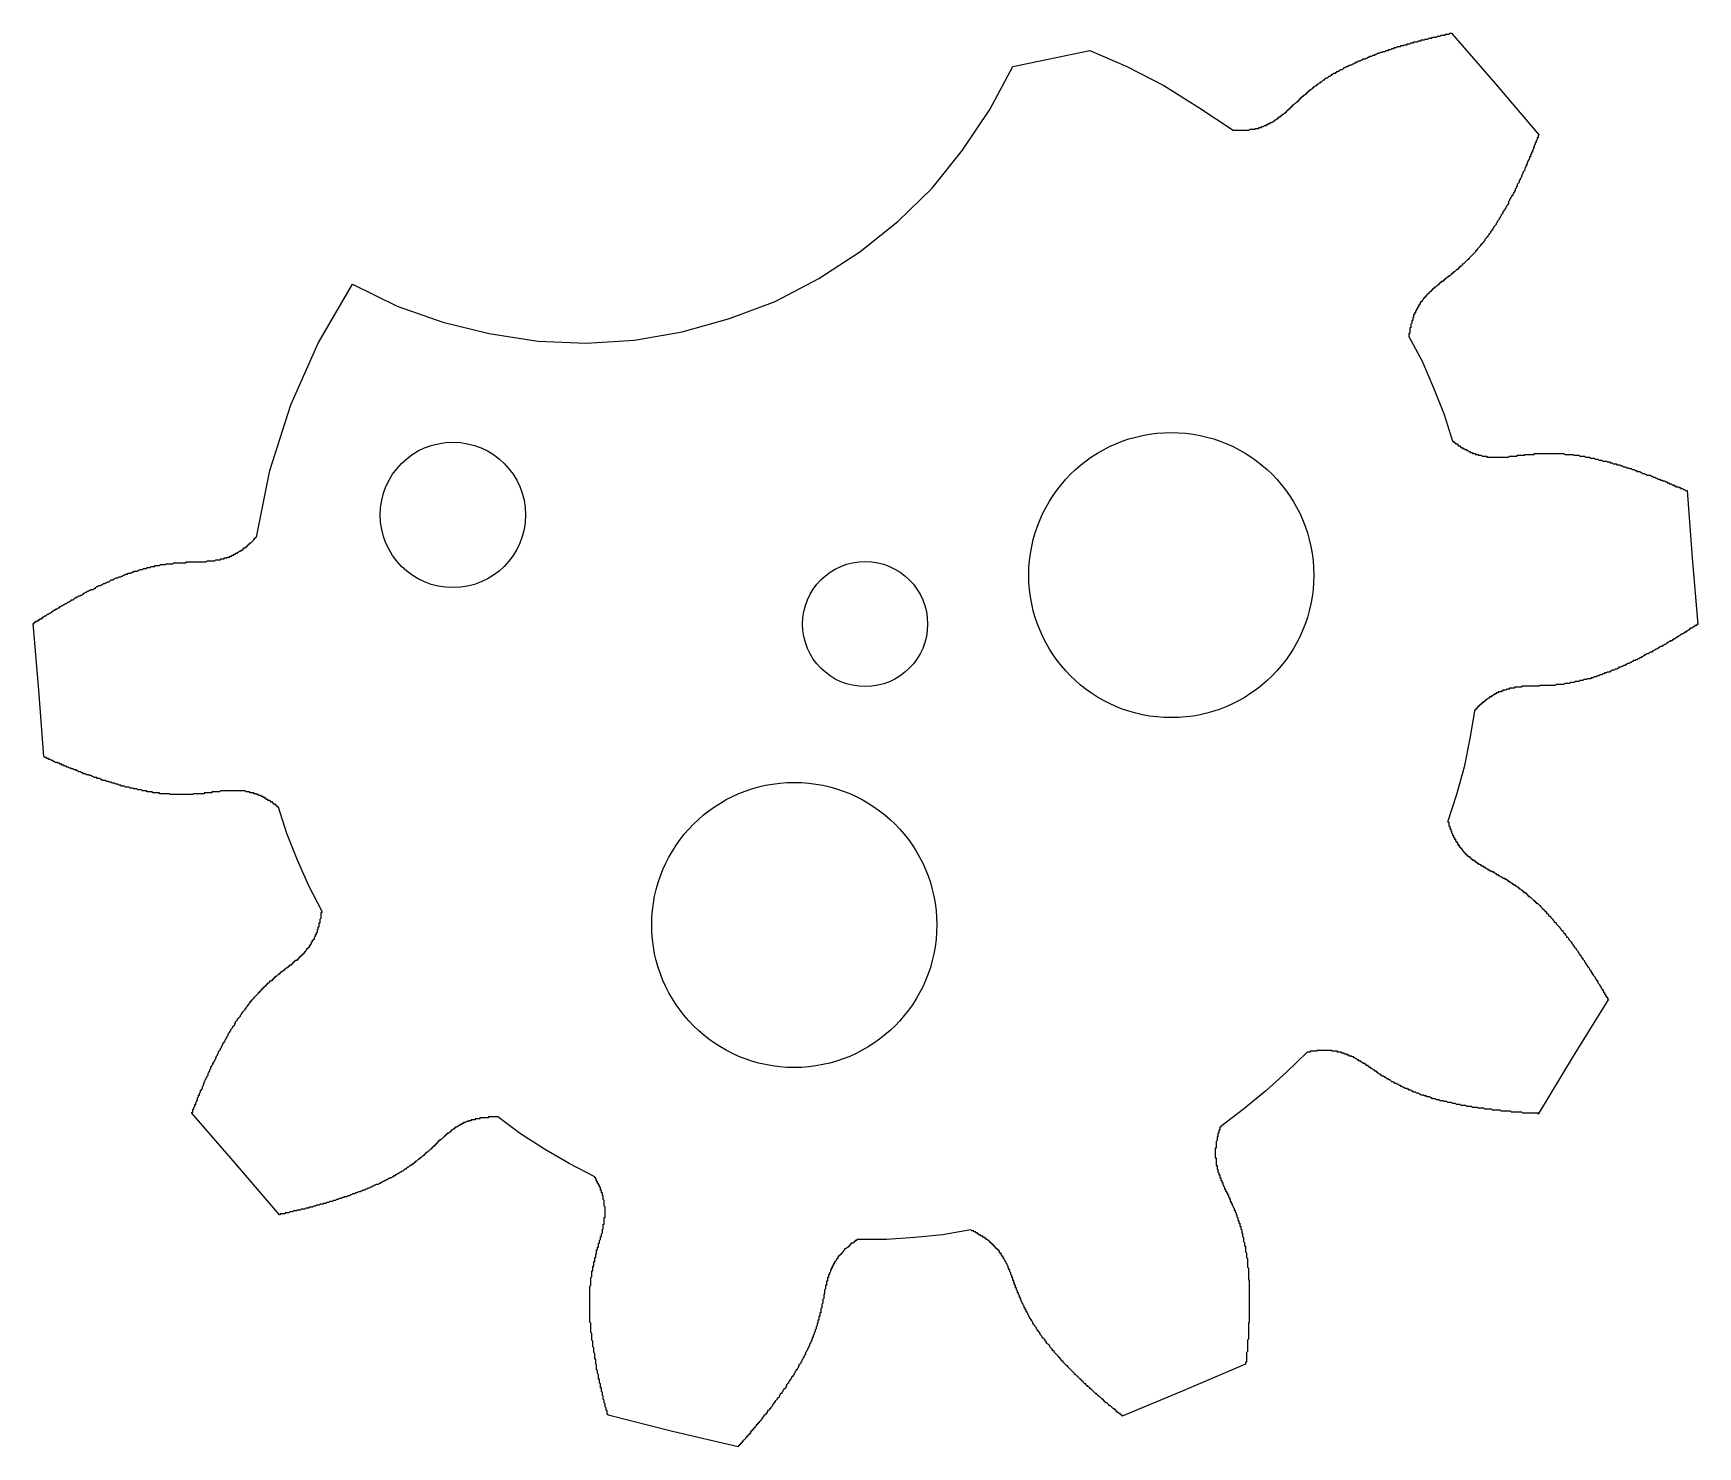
# Model space of a CAD drawing. Header units: millimetres. Extents: x 0 to 35, y 0 to 29.7.
import ezdxf

# ---------------------------------------------------------------- set-up
doc = ezdxf.new("R2010")
doc.units = ezdxf.units.MM
doc.layers.add('CORTE', color=7, linetype='Continuous')

msp = doc.modelspace()

# ---------------------------------------------------------------- linework, layer by layer
at = {"layer": 'CORTE'}
msp.add_lwpolyline([(34.92, 18.7), (35.04, 17.3), (35.02, 17.3), (35.02, 17.28), (35, 17.28), (34.98, 17.28), (34.98, 17.26), (34.96, 17.26), (34.94, 17.24), (34.92, 17.24), (34.92, 17.22), (34.9, 17.22), (34.88, 17.22), (34.88, 17.2), (34.86, 17.2), (34.86, 17.18), (34.84, 17.18), (34.82, 17.16), (34.8, 17.16), (34.8, 17.14), (34.78, 17.14), (34.76, 17.14), (34.76, 17.12), (34.74, 17.12), (34.72, 17.1), (34.7, 17.1), (34.68, 17.08), (34.66, 17.06), (34.64, 17.06), (34.62, 17.04), (34.6, 17.04), (34.6, 17.02), (34.58, 17.02), (34.56, 17), (34.54, 17), (34.52, 16.98), (34.5, 16.98), (34.5, 16.96), (34.48, 16.96), (34.46, 16.96), (34.46, 16.94), (34.44, 16.94), (34.42, 16.92), (34.4, 16.92), (34.38, 16.9), (34.36, 16.88), (34.34, 16.88), (34.32, 16.86), (34.3, 16.86), (34.3, 16.84), (34.28, 16.84), (34.26, 16.84), (34.24, 16.82), (34.22, 16.82), (34.22, 16.8), (34.2, 16.8), (34.18, 16.78), (34.16, 16.78), (34.14, 16.76), (34.12, 16.76), (34.1, 16.74), (34.08, 16.74), (34.08, 16.72), (34.06, 16.72), (34.04, 16.72), (34.02, 16.7), (34, 16.68), (33.98, 16.68), (33.96, 16.68), (33.94, 16.66), (33.92, 16.66), (33.92, 16.64), (33.9, 16.64), (33.88, 16.62), (33.86, 16.62), (33.84, 16.6), (33.82, 16.6), (33.8, 16.58), (33.78, 16.58), (33.76, 16.56), (33.74, 16.56), (33.72, 16.54), (33.7, 16.54), (33.68, 16.54), (33.68, 16.52), (33.66, 16.52), (33.64, 16.5), (33.62, 16.5), (33.6, 16.48), (33.58, 16.48), (33.56, 16.48), (33.54, 16.46), (33.52, 16.46), (33.52, 16.44), (33.5, 16.44), (33.48, 16.44), (33.46, 16.42), (33.44, 16.42), (33.42, 16.4), (33.4, 16.4), (33.38, 16.4), (33.38, 16.38), (33.36, 16.38), (33.34, 16.36), (33.32, 16.36), (33.3, 16.36), (33.28, 16.34), (33.26, 16.34), (33.24, 16.34), (33.22, 16.32), (33.2, 16.32), (33.18, 16.3), (33.16, 16.3), (33.14, 16.3), (33.12, 16.28), (33.1, 16.28), (33.08, 16.28), (33.08, 16.26), (33.06, 16.26), (33.04, 16.26), (33.02, 16.24), (33, 16.24), (32.98, 16.24), (32.96, 16.22), (32.94, 16.22), (32.92, 16.22), (32.9, 16.2), (32.88, 16.2), (32.86, 16.2), (32.84, 16.18), (32.82, 16.18), (32.8, 16.18), (32.78, 16.16), (32.76, 16.16), (32.74, 16.16), (32.72, 16.16), (32.7, 16.14), (32.68, 16.14), (32.66, 16.14), (32.64, 16.14), (32.62, 16.12), (32.6, 16.12), (32.58, 16.12), (32.56, 16.12), (32.54, 16.1), (32.52, 16.1), (32.5, 16.1), (32.48, 16.1), (32.46, 16.1), (32.44, 16.08), (32.42, 16.08), (32.4, 16.08), (32.38, 16.08), (32.36, 16.08), (32.34, 16.06), (32.32, 16.06), (32.3, 16.06), (32.28, 16.06), (32.26, 16.06), (32.24, 16.06), (32.22, 16.04), (32.2, 16.04), (32.18, 16.04), (32.16, 16.04), (32.14, 16.04), (32.12, 16.04), (32.1, 16.04), (32.08, 16.04), (32.06, 16.04), (32.04, 16.02), (32.02, 16.02), (32, 16.02), (31.98, 16.02), (31.96, 16.02), (31.94, 16.02), (31.92, 16.02), (31.9, 16.02), (31.88, 16.02), (31.86, 16.02), (31.84, 16.02), (31.82, 16.02), (31.8, 16.02), (31.78, 16.02), (31.76, 16.02), (31.74, 16.02), (31.72, 16.02), (31.7, 16), (31.68, 16), (31.66, 16), (31.64, 16), (31.62, 16), (31.6, 16), (31.58, 16), (31.56, 16), (31.54, 16), (31.52, 16), (31.5, 16), (31.48, 16), (31.46, 16), (31.44, 16), (31.42, 16), (31.4, 16), (31.38, 16), (31.36, 16), (31.34, 16), (31.32, 15.98), (31.3, 15.98), (31.28, 15.98), (31.26, 15.98), (31.24, 15.98), (31.22, 15.98), (31.2, 15.98), (31.18, 15.98), (31.18, 15.96), (31.16, 15.96), (31.14, 15.96), (31.12, 15.96), (31.1, 15.96), (31.08, 15.96), (31.08, 15.94), (31.06, 15.94), (31.04, 15.94), (31.02, 15.94), (31, 15.92), (30.98, 15.92), (30.96, 15.92), (30.94, 15.92), (30.94, 15.9), (30.92, 15.9), (30.9, 15.9), (30.9, 15.88), (30.88, 15.88), (30.86, 15.88), (30.84, 15.88), (30.84, 15.86), (30.82, 15.86), (30.8, 15.86), (30.8, 15.84), (30.78, 15.84), (30.76, 15.84), (30.76, 15.82), (30.74, 15.82), (30.72, 15.8), (30.7, 15.8), (30.7, 15.78), (30.68, 15.78), (30.66, 15.78), (30.66, 15.76), (30.64, 15.76), (30.64, 15.74), (30.62, 15.74), (30.6, 15.72), (30.58, 15.72), (30.58, 15.7), (30.56, 15.7), (30.56, 15.68), (30.54, 15.68), (30.52, 15.66), (30.5, 15.66), (30.5, 15.64), (30.48, 15.64), (30.48, 15.62), (30.46, 15.62), (30.46, 15.6), (30.44, 15.6), (30.44, 15.58), (30.42, 15.58), (30.42, 15.56), (30.4, 15.56), (30.4, 15.54), (30.38, 15.54), (30.38, 15.52), (30.36, 15.52), (30.36, 15.5), (30.34, 15.5), (30.34, 15.48), (30.24, 14.9), (30.12, 14.3), (29.96, 13.72), (29.78, 13.16), (29.78, 13.14), (29.8, 13.14), (29.8, 13.12), (29.8, 13.1), (29.8, 13.08), (29.8, 13.06), (29.82, 13.06), (29.82, 13.04), (29.82, 13.02), (29.82, 13), (29.84, 13), (29.84, 12.98), (29.84, 12.96), (29.86, 12.96), (29.86, 12.94), (29.86, 12.92), (29.88, 12.9), (29.88, 12.88), (29.88, 12.86), (29.9, 12.86), (29.9, 12.84), (29.9, 12.82), (29.92, 12.82), (29.92, 12.8), (29.92, 12.78), (29.94, 12.78), (29.94, 12.76), (29.94, 12.74), (29.96, 12.74), (29.96, 12.72), (29.98, 12.72), (29.98, 12.7), (29.98, 12.68), (30, 12.68), (30, 12.66), (30.02, 12.66), (30.02, 12.64), (30.02, 12.62), (30.04, 12.62), (30.04, 12.6), (30.06, 12.6), (30.06, 12.58), (30.08, 12.58), (30.08, 12.56), (30.1, 12.54), (30.1, 12.52), (30.12, 12.52), (30.12, 12.5), (30.14, 12.5), (30.14, 12.48), (30.16, 12.48), (30.16, 12.46), (30.18, 12.46), (30.18, 12.44), (30.2, 12.44), (30.2, 12.42), (30.22, 12.42), (30.24, 12.42), (30.24, 12.4), (30.26, 12.4), (30.26, 12.38), (30.28, 12.38), (30.28, 12.36), (30.3, 12.36), (30.3, 12.34), (30.32, 12.34), (30.34, 12.34), (30.34, 12.32), (30.36, 12.32), (30.36, 12.3), (30.38, 12.3), (30.4, 12.28), (30.42, 12.28), (30.42, 12.26), (30.44, 12.26), (30.46, 12.26), (30.46, 12.24), (30.48, 12.24), (30.48, 12.22), (30.5, 12.22), (30.52, 12.22), (30.52, 12.2), (30.54, 12.2), (30.56, 12.2), (30.56, 12.18), (30.58, 12.18), (30.6, 12.16), (30.62, 12.16), (30.62, 12.14), (30.64, 12.14), (30.66, 12.14), (30.66, 12.12), (30.68, 12.12), (30.7, 12.12), (30.7, 12.1), (30.72, 12.1), (30.74, 12.1), (30.74, 12.08), (30.76, 12.08), (30.78, 12.06), (30.8, 12.06), (30.8, 12.04), (30.82, 12.04), (30.84, 12.04), (30.84, 12.02), (30.86, 12.02), (30.88, 12), (30.9, 12), (30.92, 11.98), (30.94, 11.98), (30.94, 11.96), (30.96, 11.96), (30.98, 11.96), (30.98, 11.94), (31, 11.94), (31.02, 11.94), (31.02, 11.92), (31.04, 11.92), (31.04, 11.9), (31.06, 11.9), (31.08, 11.9), (31.08, 11.88), (31.1, 11.88), (31.12, 11.86), (31.14, 11.86), (31.14, 11.84), (31.16, 11.84), (31.16, 11.82), (31.18, 11.82), (31.2, 11.82), (31.2, 11.8), (31.22, 11.8), (31.24, 11.78), (31.26, 11.78), (31.26, 11.76), (31.28, 11.76), (31.28, 11.74), (31.3, 11.74), (31.32, 11.72), (31.34, 11.72), (31.34, 11.7), (31.36, 11.7), (31.36, 11.68), (31.38, 11.68), (31.38, 11.66), (31.4, 11.66), (31.42, 11.66), (31.42, 11.64), (31.44, 11.64), (31.44, 11.62), (31.46, 11.62), (31.46, 11.6), (31.48, 11.6), (31.48, 11.58), (31.5, 11.58), (31.52, 11.56), (31.54, 11.54), (31.56, 11.52), (31.58, 11.5), (31.6, 11.5), (31.6, 11.48), (31.62, 11.48), (31.62, 11.46), (31.64, 11.46), (31.64, 11.44), (31.66, 11.44), (31.68, 11.42), (31.7, 11.4), (31.72, 11.38), (31.74, 11.36), (31.76, 11.34), (31.78, 11.32), (31.78, 11.3), (31.8, 11.3), (31.82, 11.28), (31.82, 11.26), (31.84, 11.26), (31.86, 11.24), (31.86, 11.22), (31.88, 11.22), (31.9, 11.2), (31.9, 11.18), (31.92, 11.16), (31.94, 11.16), (31.94, 11.14), (31.96, 11.12), (31.98, 11.1), (32, 11.08), (32.02, 11.06), (32.02, 11.04), (32.04, 11.04), (32.06, 11.02), (32.06, 11), (32.08, 10.98), (32.1, 10.96), (32.12, 10.94), (32.14, 10.92), (32.16, 10.9), (32.16, 10.88), (32.18, 10.86), (32.2, 10.86), (32.2, 10.84), (32.22, 10.82), (32.22, 10.8), (32.24, 10.8), (32.26, 10.78), (32.26, 10.76), (32.28, 10.74), (32.28, 10.72), (32.3, 10.72), (32.32, 10.7), (32.32, 10.68), (32.34, 10.66), (32.36, 10.64), (32.38, 10.62), (32.38, 10.6), (32.4, 10.58), (32.42, 10.56), (32.42, 10.54), (32.44, 10.54), (32.44, 10.52), (32.46, 10.5), (32.48, 10.48), (32.48, 10.46), (32.5, 10.44), (32.52, 10.42), (32.52, 10.4), (32.54, 10.4), (32.54, 10.38), (32.56, 10.36), (32.56, 10.34), (32.58, 10.34), (32.58, 10.32), (32.6, 10.3), (32.6, 10.28), (32.62, 10.28), (32.62, 10.26), (32.64, 10.24), (32.66, 10.22), (32.66, 10.2), (32.68, 10.18), (32.68, 10.16), (32.7, 10.16), (32.7, 10.14), (32.72, 10.12), (32.72, 10.1), (32.74, 10.1), (32.74, 10.08), (32.76, 10.06), (32.76, 10.04), (32.78, 10.02), (32.8, 10), (32.8, 9.98), (32.82, 9.98), (32.82, 9.96), (32.82, 9.94), (32.84, 9.94), (32.84, 9.92), (32.86, 9.9), (32.88, 9.88), (32.88, 9.86), (32.9, 9.84), (32.9, 9.82), (32.92, 9.82), (32.92, 9.8), (32.94, 9.78), (32.94, 9.76), (32.96, 9.74), (32.98, 9.72), (32.98, 9.7), (33, 9.68), (33, 9.66), (33.02, 9.64), (33.02, 9.62), (33.04, 9.62), (33.04, 9.6), (33.06, 9.58), (33.06, 9.56), (33.08, 9.56), (33.08, 9.54), (33.08, 9.52), (33.1, 9.52), (33.1, 9.5), (33.1, 9.48), (33.12, 9.48), (33.12, 9.46), (33.14, 9.46), (33.14, 9.44), (33.14, 9.42), (33.16, 9.42), (32.42, 8.22), (31.68, 7), (31.68, 7.02), (31.66, 7.02), (31.64, 7.02), (31.62, 7.02), (31.6, 7.02), (31.58, 7.02), (31.56, 7.02), (31.54, 7.02), (31.52, 7.02), (31.5, 7.02), (31.48, 7.02), (31.46, 7.02), (31.44, 7.02), (31.42, 7.02), (31.4, 7.02), (31.38, 7.02), (31.36, 7.02), (31.34, 7.04), (31.32, 7.04), (31.3, 7.04), (31.28, 7.04), (31.26, 7.04), (31.24, 7.04), (31.22, 7.04), (31.2, 7.04), (31.18, 7.04), (31.16, 7.04), (31.14, 7.04), (31.12, 7.04), (31.1, 7.06), (31.08, 7.06), (31.06, 7.06), (31.04, 7.06), (31.02, 7.06), (31, 7.06), (30.98, 7.06), (30.96, 7.06), (30.94, 7.06), (30.92, 7.06), (30.9, 7.06), (30.88, 7.08), (30.86, 7.08), (30.84, 7.08), (30.82, 7.08), (30.8, 7.08), (30.78, 7.08), (30.76, 7.08), (30.74, 7.08), (30.72, 7.08), (30.7, 7.1), (30.68, 7.1), (30.66, 7.1), (30.64, 7.1), (30.62, 7.1), (30.6, 7.1), (30.58, 7.1), (30.56, 7.1), (30.54, 7.12), (30.52, 7.12), (30.5, 7.12), (30.48, 7.12), (30.46, 7.12), (30.44, 7.12), (30.42, 7.12), (30.4, 7.14), (30.38, 7.14), (30.36, 7.14), (30.34, 7.14), (30.32, 7.14), (30.3, 7.14), (30.28, 7.16), (30.26, 7.16), (30.24, 7.16), (30.22, 7.16), (30.2, 7.16), (30.18, 7.16), (30.16, 7.18), (30.14, 7.18), (30.12, 7.18), (30.1, 7.18), (30.08, 7.18), (30.06, 7.18), (30.04, 7.2), (30.02, 7.2), (30, 7.2), (29.98, 7.2), (29.96, 7.2), (29.94, 7.22), (29.92, 7.22), (29.9, 7.22), (29.88, 7.22), (29.86, 7.24), (29.84, 7.24), (29.82, 7.24), (29.8, 7.24), (29.78, 7.24), (29.76, 7.26), (29.74, 7.26), (29.72, 7.26), (29.7, 7.26), (29.68, 7.28), (29.66, 7.28), (29.64, 7.28), (29.62, 7.28), (29.6, 7.3), (29.58, 7.3), (29.56, 7.3), (29.54, 7.3), (29.52, 7.32), (29.5, 7.32), (29.48, 7.32), (29.46, 7.32), (29.44, 7.34), (29.42, 7.34), (29.4, 7.36), (29.38, 7.36), (29.36, 7.36), (29.34, 7.36), (29.32, 7.38), (29.3, 7.38), (29.28, 7.38), (29.28, 7.4), (29.26, 7.4), (29.24, 7.4), (29.22, 7.4), (29.2, 7.42), (29.18, 7.42), (29.16, 7.44), (29.14, 7.44), (29.12, 7.44), (29.1, 7.46), (29.08, 7.46), (29.06, 7.46), (29.04, 7.48), (29.02, 7.48), (29, 7.5), (28.98, 7.5), (28.96, 7.5), (28.96, 7.52), (28.94, 7.52), (28.92, 7.52), (28.92, 7.54), (28.9, 7.54), (28.88, 7.54), (28.86, 7.56), (28.84, 7.56), (28.82, 7.58), (28.8, 7.58), (28.78, 7.6), (28.76, 7.6), (28.74, 7.62), (28.72, 7.62), (28.7, 7.64), (28.68, 7.64), (28.66, 7.64), (28.66, 7.66), (28.64, 7.66), (28.62, 7.68), (28.6, 7.68), (28.58, 7.7), (28.56, 7.72), (28.54, 7.72), (28.52, 7.74), (28.5, 7.74), (28.48, 7.76), (28.46, 7.76), (28.46, 7.78), (28.44, 7.78), (28.42, 7.8), (28.4, 7.8), (28.38, 7.82), (28.36, 7.82), (28.36, 7.84), (28.34, 7.84), (28.32, 7.86), (28.3, 7.86), (28.3, 7.88), (28.28, 7.88), (28.28, 7.9), (28.26, 7.9), (28.24, 7.9), (28.24, 7.92), (28.22, 7.92), (28.2, 7.94), (28.18, 7.96), (28.16, 7.96), (28.16, 7.98), (28.14, 7.98), (28.12, 7.98), (28.12, 8), (28.1, 8), (28.1, 8.02), (28.08, 8.02), (28.06, 8.02), (28.06, 8.04), (28.04, 8.04), (28.04, 8.06), (28.02, 8.06), (28, 8.06), (28, 8.08), (27.98, 8.08), (27.96, 8.1), (27.94, 8.1), (27.94, 8.12), (27.92, 8.12), (27.9, 8.12), (27.9, 8.14), (27.88, 8.14), (27.86, 8.16), (27.84, 8.16), (27.82, 8.18), (27.8, 8.18), (27.8, 8.2), (27.78, 8.2), (27.76, 8.2), (27.76, 8.22), (27.74, 8.22), (27.72, 8.22), (27.7, 8.22), (27.7, 8.24), (27.68, 8.24), (27.66, 8.24), (27.66, 8.26), (27.64, 8.26), (27.62, 8.26), (27.6, 8.26), (27.6, 8.28), (27.58, 8.28), (27.56, 8.28), (27.54, 8.28), (27.54, 8.3), (27.52, 8.3), (27.5, 8.3), (27.48, 8.3), (27.46, 8.3), (27.46, 8.32), (27.44, 8.32), (27.42, 8.32), (27.4, 8.32), (27.38, 8.32), (27.36, 8.32), (27.34, 8.32), (27.34, 8.34), (27.32, 8.34), (27.3, 8.34), (27.28, 8.34), (27.26, 8.34), (27.24, 8.34), (27.22, 8.34), (27.2, 8.34), (27.18, 8.34), (27.16, 8.34), (27.14, 8.34), (27.12, 8.34), (27.1, 8.34), (27.08, 8.34), (27.06, 8.34), (27.04, 8.34), (27.02, 8.34), (27.02, 8.32), (27, 8.32), (26.98, 8.32), (26.96, 8.32), (26.94, 8.32), (26.92, 8.32), (26.9, 8.32), (26.88, 8.32), (26.88, 8.3), (26.86, 8.3), (26.84, 8.3), (26.82, 8.3), (26.38, 7.88), (25.94, 7.48), (25.48, 7.1), (25, 6.74), (25, 6.72), (24.98, 6.72), (24.98, 6.7), (24.98, 6.68), (24.98, 6.66), (24.96, 6.66), (24.96, 6.64), (24.96, 6.62), (24.96, 6.6), (24.94, 6.6), (24.94, 6.58), (24.94, 6.56), (24.94, 6.54), (24.94, 6.52), (24.92, 6.52), (24.92, 6.5), (24.92, 6.48), (24.92, 6.46), (24.92, 6.44), (24.9, 6.42), (24.9, 6.4), (24.9, 6.38), (24.9, 6.36), (24.9, 6.34), (24.9, 6.32), (24.9, 6.3), (24.9, 6.28), (24.88, 6.28), (24.88, 6.26), (24.88, 6.24), (24.88, 6.22), (24.88, 6.2), (24.88, 6.18), (24.88, 6.16), (24.88, 6.14), (24.88, 6.12), (24.88, 6.1), (24.88, 6.08), (24.9, 6.08), (24.9, 6.06), (24.9, 6.04), (24.9, 6.02), (24.9, 6), (24.9, 5.98), (24.9, 5.96), (24.9, 5.94), (24.9, 5.92), (24.92, 5.92), (24.92, 5.9), (24.92, 5.88), (24.92, 5.86), (24.92, 5.84), (24.94, 5.84), (24.94, 5.82), (24.94, 5.8), (24.94, 5.78), (24.96, 5.76), (24.96, 5.74), (24.96, 5.72), (24.98, 5.72), (24.98, 5.7), (24.98, 5.68), (24.98, 5.66), (25, 5.66), (25, 5.64), (25, 5.62), (25, 5.6), (25.02, 5.6), (25.02, 5.58), (25.02, 5.56), (25.04, 5.56), (25.04, 5.54), (25.04, 5.52), (25.06, 5.5), (25.06, 5.48), (25.08, 5.46), (25.08, 5.44), (25.08, 5.42), (25.1, 5.42), (25.1, 5.4), (25.1, 5.38), (25.12, 5.38), (25.12, 5.36), (25.12, 5.34), (25.14, 5.34), (25.14, 5.32), (25.14, 5.3), (25.16, 5.3), (25.16, 5.28), (25.16, 5.26), (25.18, 5.24), (25.18, 5.22), (25.2, 5.2), (25.2, 5.18), (25.2, 5.16), (25.22, 5.16), (25.22, 5.14), (25.22, 5.12), (25.24, 5.12), (25.24, 5.1), (25.24, 5.08), (25.26, 5.06), (25.26, 5.04), (25.28, 5.02), (25.28, 5), (25.28, 4.98), (25.3, 4.98), (25.3, 4.96), (25.3, 4.94), (25.32, 4.92), (25.32, 4.9), (25.32, 4.88), (25.34, 4.88), (25.34, 4.86), (25.34, 4.84), (25.36, 4.82), (25.36, 4.8), (25.36, 4.78), (25.36, 4.76), (25.38, 4.76), (25.38, 4.74), (25.38, 4.72), (25.38, 4.7), (25.4, 4.7), (25.4, 4.68), (25.4, 4.66), (25.4, 4.64), (25.42, 4.64), (25.42, 4.62), (25.42, 4.6), (25.42, 4.58), (25.44, 4.56), (25.44, 4.54), (25.44, 4.52), (25.44, 4.5), (25.46, 4.48), (25.46, 4.46), (25.46, 4.44), (25.46, 4.42), (25.48, 4.4), (25.48, 4.38), (25.48, 4.36), (25.48, 4.34), (25.48, 4.32), (25.5, 4.3), (25.5, 4.28), (25.5, 4.26), (25.5, 4.24), (25.5, 4.22), (25.52, 4.22), (25.52, 4.2), (25.52, 4.18), (25.52, 4.16), (25.52, 4.14), (25.52, 4.12), (25.52, 4.1), (25.54, 4.08), (25.54, 4.06), (25.54, 4.04), (25.54, 4.02), (25.54, 4), (25.54, 3.98), (25.56, 3.96), (25.56, 3.94), (25.56, 3.92), (25.56, 3.9), (25.56, 3.88), (25.56, 3.86), (25.56, 3.84), (25.56, 3.82), (25.56, 3.8), (25.56, 3.78), (25.58, 3.76), (25.58, 3.74), (25.58, 3.72), (25.58, 3.7), (25.58, 3.68), (25.58, 3.66), (25.58, 3.64), (25.58, 3.62), (25.58, 3.6), (25.58, 3.58), (25.58, 3.56), (25.58, 3.54), (25.58, 3.52), (25.6, 3.5), (25.6, 3.48), (25.6, 3.46), (25.6, 3.44), (25.6, 3.42), (25.6, 3.4), (25.6, 3.38), (25.6, 3.36), (25.6, 3.34), (25.6, 3.32), (25.6, 3.3), (25.6, 3.28), (25.6, 3.26), (25.6, 3.24), (25.6, 3.22), (25.6, 3.2), (25.6, 3.18), (25.6, 3.16), (25.6, 3.14), (25.6, 3.12), (25.6, 3.1), (25.6, 3.08), (25.6, 3.06), (25.6, 3.04), (25.6, 3.02), (25.6, 3), (25.6, 2.98), (25.6, 2.96), (25.6, 2.94), (25.6, 2.92), (25.6, 2.9), (25.6, 2.88), (25.6, 2.86), (25.6, 2.84), (25.6, 2.82), (25.6, 2.8), (25.6, 2.78), (25.6, 2.76), (25.6, 2.74), (25.6, 2.72), (25.6, 2.7), (25.6, 2.68), (25.6, 2.66), (25.6, 2.64), (25.6, 2.62), (25.58, 2.6), (25.58, 2.58), (25.58, 2.56), (25.58, 2.54), (25.58, 2.52), (25.58, 2.5), (25.58, 2.48), (25.58, 2.46), (25.58, 2.44), (25.58, 2.42), (25.58, 2.4), (25.58, 2.38), (25.58, 2.36), (25.58, 2.34), (25.58, 2.32), (25.58, 2.3), (25.58, 2.28), (25.58, 2.26), (25.56, 2.24), (25.56, 2.22), (25.56, 2.2), (25.56, 2.18), (25.56, 2.16), (25.56, 2.14), (25.56, 2.12), (25.56, 2.1), (25.56, 2.08), (25.56, 2.06), (25.56, 2.04), (25.56, 2.02), (25.56, 2), (25.54, 1.98), (25.54, 1.96), (25.54, 1.94), (25.54, 1.92), (25.54, 1.9), (25.54, 1.88), (25.54, 1.86), (25.54, 1.84), (25.54, 1.82), (25.54, 1.8), (25.54, 1.78), (25.52, 1.78), (25.52, 1.76), (25.52, 1.74), (24.22, 1.18), (22.92, 0.64), (22.92, 0.66), (22.9, 0.66), (22.9, 0.68), (22.88, 0.68), (22.88, 0.7), (22.86, 0.7), (22.84, 0.72), (22.82, 0.72), (22.82, 0.74), (22.8, 0.74), (22.8, 0.76), (22.78, 0.76), (22.78, 0.78), (22.76, 0.78), (22.76, 0.8), (22.74, 0.8), (22.72, 0.82), (22.7, 0.84), (22.68, 0.86), (22.66, 0.86), (22.64, 0.88), (22.62, 0.9), (22.6, 0.92), (22.58, 0.92), (22.58, 0.94), (22.56, 0.94), (22.56, 0.96), (22.54, 0.96), (22.54, 0.98), (22.52, 0.98), (22.52, 1), (22.5, 1), (22.48, 1.02), (22.46, 1.04), (22.44, 1.06), (22.42, 1.06), (22.42, 1.08), (22.4, 1.1), (22.38, 1.1), (22.38, 1.12), (22.36, 1.12), (22.34, 1.14), (22.32, 1.16), (22.3, 1.18), (22.28, 1.2), (22.26, 1.22), (22.24, 1.22), (22.24, 1.24), (22.22, 1.26), (22.2, 1.26), (22.2, 1.28), (22.18, 1.28), (22.16, 1.3), (22.16, 1.32), (22.14, 1.32), (22.12, 1.34), (22.1, 1.36), (22.1, 1.38), (22.08, 1.38), (22.06, 1.4), (22.06, 1.42), (22.04, 1.42), (22.02, 1.44), (22, 1.46), (22, 1.48), (21.98, 1.48), (21.96, 1.5), (21.94, 1.52), (21.92, 1.52), (21.92, 1.54), (21.9, 1.56), (21.88, 1.58), (21.86, 1.6), (21.84, 1.62), (21.82, 1.64), (21.8, 1.66), (21.78, 1.68), (21.78, 1.7), (21.76, 1.7), (21.74, 1.72), (21.72, 1.74), (21.7, 1.76), (21.68, 1.78), (21.68, 1.8), (21.66, 1.8), (21.64, 1.82), (21.64, 1.84), (21.62, 1.84), (21.62, 1.86), (21.6, 1.88), (21.58, 1.9), (21.56, 1.92), (21.54, 1.94), (21.52, 1.96), (21.5, 1.98), (21.5, 2), (21.48, 2.02), (21.46, 2.02), (21.46, 2.04), (21.44, 2.06), (21.42, 2.08), (21.4, 2.1), (21.4, 2.12), (21.38, 2.14), (21.36, 2.16), (21.34, 2.18), (21.32, 2.2), (21.32, 2.22), (21.3, 2.22), (21.3, 2.24), (21.28, 2.26), (21.28, 2.28), (21.26, 2.28), (21.24, 2.3), (21.24, 2.32), (21.22, 2.34), (21.2, 2.36), (21.2, 2.38), (21.18, 2.4), (21.16, 2.42), (21.16, 2.44), (21.14, 2.44), (21.14, 2.46), (21.12, 2.48), (21.12, 2.5), (21.1, 2.52), (21.08, 2.54), (21.08, 2.56), (21.06, 2.58), (21.04, 2.6), (21.04, 2.62), (21.02, 2.64), (21.02, 2.66), (21, 2.66), (21, 2.68), (20.98, 2.7), (20.98, 2.72), (20.96, 2.74), (20.96, 2.76), (20.94, 2.78), (20.94, 2.8), (20.92, 2.82), (20.92, 2.84), (20.9, 2.84), (20.9, 2.86), (20.9, 2.88), (20.88, 2.88), (20.88, 2.9), (20.88, 2.92), (20.86, 2.92), (20.86, 2.94), (20.86, 2.96), (20.84, 2.98), (20.84, 3), (20.82, 3.02), (20.82, 3.04), (20.8, 3.06), (20.8, 3.08), (20.8, 3.1), (20.78, 3.1), (20.78, 3.12), (20.78, 3.14), (20.76, 3.14), (20.76, 3.16), (20.76, 3.18), (20.74, 3.2), (20.74, 3.22), (20.74, 3.24), (20.72, 3.24), (20.72, 3.26), (20.72, 3.28), (20.7, 3.3), (20.7, 3.32), (20.7, 3.34), (20.68, 3.34), (20.68, 3.36), (20.68, 3.38), (20.68, 3.4), (20.66, 3.4), (20.66, 3.42), (20.66, 3.44), (20.64, 3.46), (20.64, 3.48), (20.64, 3.5), (20.62, 3.5), (20.62, 3.52), (20.62, 3.54), (20.62, 3.56), (20.6, 3.56), (20.6, 3.58), (20.6, 3.6), (20.58, 3.62), (20.58, 3.64), (20.58, 3.66), (20.56, 3.68), (20.56, 3.7), (20.56, 3.72), (20.54, 3.72), (20.54, 3.74), (20.54, 3.76), (20.52, 3.76), (20.52, 3.78), (20.52, 3.8), (20.5, 3.82), (20.5, 3.84), (20.48, 3.86), (20.48, 3.88), (20.46, 3.9), (20.46, 3.92), (20.44, 3.94), (20.44, 3.96), (20.42, 3.96), (20.42, 3.98), (20.42, 4), (20.4, 4), (20.4, 4.02), (20.38, 4.02), (20.38, 4.04), (20.38, 4.06), (20.36, 4.06), (20.36, 4.08), (20.34, 4.08), (20.34, 4.1), (20.34, 4.12), (20.32, 4.12), (20.32, 4.14), (20.3, 4.14), (20.3, 4.16), (20.28, 4.16), (20.28, 4.18), (20.26, 4.18), (20.26, 4.2), (20.24, 4.2), (20.24, 4.22), (20.22, 4.22), (20.22, 4.24), (20.2, 4.24), (20.2, 4.26), (20.18, 4.26), (20.18, 4.28), (20.16, 4.28), (20.16, 4.3), (20.14, 4.3), (20.14, 4.32), (20.12, 4.32), (20.12, 4.34), (20.1, 4.34), (20.08, 4.36), (20.06, 4.36), (20.06, 4.38), (20.04, 4.38), (20.04, 4.4), (20.02, 4.4), (20, 4.4), (20, 4.42), (19.98, 4.42), (19.98, 4.44), (19.96, 4.44), (19.94, 4.44), (19.94, 4.46), (19.92, 4.46), (19.9, 4.46), (19.9, 4.48), (19.88, 4.48), (19.88, 4.5), (19.86, 4.5), (19.84, 4.5), (19.84, 4.52), (19.82, 4.52), (19.8, 4.52), (19.8, 4.54), (19.78, 4.54), (19.76, 4.54), (19.74, 4.56), (19.14, 4.46), (18.56, 4.4), (17.96, 4.36), (17.36, 4.36), (17.34, 4.36), (17.34, 4.34), (17.32, 4.34), (17.3, 4.34), (17.3, 4.32), (17.28, 4.32), (17.28, 4.3), (17.26, 4.3), (17.26, 4.28), (17.24, 4.28), (17.22, 4.28), (17.22, 4.26), (17.2, 4.26), (17.2, 4.24), (17.18, 4.24), (17.18, 4.22), (17.16, 4.22), (17.16, 4.2), (17.14, 4.2), (17.12, 4.18), (17.1, 4.16), (17.08, 4.16), (17.08, 4.14), (17.06, 4.12), (17.04, 4.1), (17.02, 4.08), (17.02, 4.06), (17, 4.06), (17, 4.04), (16.98, 4.04), (16.98, 4.02), (16.96, 4.02), (16.96, 4), (16.94, 4), (16.94, 3.98), (16.94, 3.96), (16.92, 3.96), (16.92, 3.94), (16.9, 3.94), (16.9, 3.92), (16.88, 3.9), (16.88, 3.88), (16.86, 3.88), (16.86, 3.86), (16.86, 3.84), (16.84, 3.84), (16.84, 3.82), (16.84, 3.8), (16.82, 3.8), (16.82, 3.78), (16.82, 3.76), (16.8, 3.76), (16.8, 3.74), (16.8, 3.72), (16.78, 3.72), (16.78, 3.7), (16.78, 3.68), (16.76, 3.66), (16.76, 3.64), (16.76, 3.62), (16.74, 3.62), (16.74, 3.6), (16.74, 3.58), (16.74, 3.56), (16.72, 3.56), (16.72, 3.54), (16.72, 3.52), (16.72, 3.5), (16.72, 3.48), (16.7, 3.48), (16.7, 3.46), (16.7, 3.44), (16.7, 3.42), (16.7, 3.4), (16.68, 3.4), (16.68, 3.38), (16.68, 3.36), (16.68, 3.34), (16.68, 3.32), (16.66, 3.3), (16.66, 3.28), (16.66, 3.26), (16.66, 3.24), (16.66, 3.22), (16.64, 3.2), (16.64, 3.18), (16.64, 3.16), (16.64, 3.14), (16.64, 3.12), (16.62, 3.1), (16.62, 3.08), (16.62, 3.06), (16.62, 3.04), (16.62, 3.02), (16.6, 3), (16.6, 2.98), (16.6, 2.96), (16.6, 2.94), (16.6, 2.92), (16.58, 2.9), (16.58, 2.88), (16.58, 2.86), (16.58, 2.84), (16.58, 2.82), (16.56, 2.82), (16.56, 2.8), (16.56, 2.78), (16.56, 2.76), (16.56, 2.74), (16.54, 2.74), (16.54, 2.72), (16.54, 2.7), (16.54, 2.68), (16.54, 2.66), (16.52, 2.66), (16.52, 2.64), (16.52, 2.62), (16.52, 2.6), (16.5, 2.6), (16.5, 2.58), (16.5, 2.56), (16.5, 2.54), (16.48, 2.52), (16.48, 2.5), (16.48, 2.48), (16.46, 2.46), (16.46, 2.44), (16.46, 2.42), (16.44, 2.4), (16.44, 2.38), (16.44, 2.36), (16.42, 2.34), (16.42, 2.32), (16.42, 2.3), (16.4, 2.3), (16.4, 2.28), (16.4, 2.26), (16.38, 2.24), (16.38, 2.22), (16.36, 2.2), (16.36, 2.18), (16.34, 2.16), (16.34, 2.14), (16.34, 2.12), (16.32, 2.1), (16.32, 2.08), (16.3, 2.06), (16.3, 2.04), (16.28, 2.02), (16.28, 2), (16.26, 1.98), (16.26, 1.96), (16.26, 1.94), (16.24, 1.94), (16.24, 1.92), (16.22, 1.9), (16.22, 1.88), (16.2, 1.86), (16.2, 1.84), (16.18, 1.82), (16.18, 1.8), (16.16, 1.78), (16.16, 1.76), (16.14, 1.74), (16.12, 1.72), (16.12, 1.7), (16.1, 1.68), (16.1, 1.66), (16.08, 1.64), (16.08, 1.62), (16.06, 1.62), (16.06, 1.6), (16.04, 1.58), (16.04, 1.56), (16.02, 1.54), (16.02, 1.52), (16, 1.5), (15.98, 1.48), (15.96, 1.46), (15.96, 1.44), (15.94, 1.42), (15.94, 1.4), (15.92, 1.4), (15.92, 1.38), (15.9, 1.36), (15.9, 1.34), (15.88, 1.32), (15.86, 1.3), (15.86, 1.28), (15.84, 1.26), (15.84, 1.24), (15.82, 1.22), (15.8, 1.22), (15.8, 1.2), (15.78, 1.18), (15.78, 1.16), (15.76, 1.14), (15.76, 1.12), (15.74, 1.12), (15.72, 1.1), (15.72, 1.08), (15.7, 1.06), (15.7, 1.04), (15.68, 1.02), (15.66, 1.02), (15.66, 1), (15.64, 0.98), (15.62, 0.96), (15.62, 0.94), (15.6, 0.94), (15.6, 0.92), (15.58, 0.9), (15.56, 0.88), (15.56, 0.86), (15.54, 0.84), (15.52, 0.82), (15.52, 0.8), (15.5, 0.8), (15.5, 0.78), (15.48, 0.76), (15.46, 0.76), (15.46, 0.74), (15.44, 0.72), (15.44, 0.7), (15.42, 0.7), (15.42, 0.68), (15.4, 0.66), (15.38, 0.66), (15.38, 0.64), (15.36, 0.62), (15.36, 0.6), (15.34, 0.6), (15.34, 0.58), (15.32, 0.56), (15.3, 0.54), (15.28, 0.52), (15.28, 0.5), (15.26, 0.5), (15.26, 0.48), (15.24, 0.48), (15.24, 0.46), (15.22, 0.46), (15.22, 0.44), (15.2, 0.42), (15.18, 0.4), (15.16, 0.38), (15.16, 0.36), (15.14, 0.36), (15.14, 0.34), (15.12, 0.34), (15.12, 0.32), (15.1, 0.32), (15.1, 0.3), (15.1, 0.28), (15.08, 0.28), (15.08, 0.26), (15.06, 0.26), (15.06, 0.24), (15.04, 0.24), (15.04, 0.22), (15.02, 0.22), (15.02, 0.2), (15, 0.2), (15, 0.18), (14.98, 0.16), (14.96, 0.14), (14.94, 0.12), (14.94, 0.1), (14.92, 0.1), (14.92, 0.08), (14.9, 0.08), (14.9, 0.06), (14.88, 0.06), (14.88, 0.04), (14.86, 0.04), (14.86, 0.02), (14.84, 0.02), (14.84, 0), (13.46, 0.32), (12.1, 0.66), (12.1, 0.68), (12.08, 0.68), (12.08, 0.7), (12.08, 0.72), (12.08, 0.74), (12.08, 0.76), (12.06, 0.76), (12.06, 0.78), (12.06, 0.8), (12.06, 0.82), (12.04, 0.84), (12.04, 0.86), (12.04, 0.88), (12.04, 0.9), (12.02, 0.92), (12.02, 0.94), (12.02, 0.96), (12.02, 0.98), (12, 1), (12, 1.02), (12, 1.04), (12, 1.06), (11.98, 1.08), (11.98, 1.1), (11.98, 1.12), (11.98, 1.14), (11.96, 1.16), (11.96, 1.18), (11.96, 1.2), (11.96, 1.22), (11.96, 1.24), (11.94, 1.24), (11.94, 1.26), (11.94, 1.28), (11.94, 1.3), (11.94, 1.32), (11.92, 1.34), (11.92, 1.36), (11.92, 1.38), (11.92, 1.4), (11.92, 1.42), (11.9, 1.42), (11.9, 1.44), (11.9, 1.46), (11.9, 1.48), (11.9, 1.5), (11.9, 1.52), (11.88, 1.54), (11.88, 1.56), (11.88, 1.58), (11.88, 1.6), (11.86, 1.62), (11.86, 1.64), (11.86, 1.66), (11.86, 1.68), (11.86, 1.7), (11.86, 1.72), (11.84, 1.74), (11.84, 1.76), (11.84, 1.78), (11.84, 1.8), (11.84, 1.82), (11.84, 1.84), (11.82, 1.84), (11.82, 1.86), (11.82, 1.88), (11.82, 1.9), (11.82, 1.92), (11.82, 1.96), (11.8, 1.98), (11.8, 2), (11.8, 2.02), (11.8, 2.04), (11.8, 2.06), (11.8, 2.08), (11.78, 2.1), (11.78, 2.12), (11.78, 2.14), (11.78, 2.16), (11.78, 2.18), (11.78, 2.2), (11.78, 2.22), (11.76, 2.24), (11.76, 2.26), (11.76, 2.28), (11.76, 2.3), (11.76, 2.32), (11.76, 2.34), (11.76, 2.36), (11.76, 2.38), (11.74, 2.4), (11.74, 2.42), (11.74, 2.44), (11.74, 2.46), (11.74, 2.48), (11.74, 2.5), (11.74, 2.52), (11.74, 2.54), (11.74, 2.56), (11.74, 2.58), (11.74, 2.6), (11.72, 2.62), (11.72, 2.64), (11.72, 2.66), (11.72, 2.68), (11.72, 2.7), (11.72, 2.72), (11.72, 2.74), (11.72, 2.76), (11.72, 2.78), (11.72, 2.8), (11.72, 2.82), (11.72, 2.84), (11.72, 2.86), (11.72, 2.88), (11.72, 2.9), (11.72, 2.92), (11.72, 2.94), (11.72, 2.96), (11.72, 2.98), (11.72, 3), (11.72, 3.02), (11.72, 3.04), (11.72, 3.06), (11.72, 3.08), (11.72, 3.1), (11.72, 3.12), (11.72, 3.14), (11.72, 3.16), (11.72, 3.18), (11.72, 3.2), (11.72, 3.22), (11.72, 3.24), (11.72, 3.26), (11.72, 3.28), (11.72, 3.3), (11.72, 3.32), (11.72, 3.34), (11.72, 3.36), (11.72, 3.38), (11.74, 3.4), (11.74, 3.42), (11.74, 3.44), (11.74, 3.46), (11.74, 3.48), (11.74, 3.5), (11.74, 3.52), (11.74, 3.54), (11.74, 3.56), (11.76, 3.58), (11.76, 3.6), (11.76, 3.62), (11.76, 3.64), (11.76, 3.66), (11.76, 3.68), (11.76, 3.7), (11.78, 3.7), (11.78, 3.72), (11.78, 3.74), (11.78, 3.76), (11.78, 3.78), (11.78, 3.8), (11.8, 3.8), (11.8, 3.82), (11.8, 3.84), (11.8, 3.86), (11.8, 3.88), (11.8, 3.9), (11.82, 3.9), (11.82, 3.92), (11.82, 3.94), (11.82, 3.96), (11.82, 3.98), (11.84, 3.98), (11.84, 4), (11.84, 4.02), (11.84, 4.04), (11.84, 4.06), (11.86, 4.06), (11.86, 4.08), (11.86, 4.1), (11.86, 4.12), (11.86, 4.14), (11.88, 4.14), (11.88, 4.16), (11.88, 4.18), (11.88, 4.2), (11.9, 4.2), (11.9, 4.22), (11.9, 4.24), (11.9, 4.26), (11.9, 4.28), (11.92, 4.28), (11.92, 4.3), (11.92, 4.32), (11.92, 4.34), (11.94, 4.36), (11.94, 4.38), (11.94, 4.4), (11.94, 4.42), (11.96, 4.42), (11.96, 4.44), (11.96, 4.46), (11.96, 4.48), (11.98, 4.5), (11.98, 4.52), (11.98, 4.54), (11.98, 4.56), (11.98, 4.58), (12, 4.58), (12, 4.6), (12, 4.62), (12, 4.64), (12, 4.66), (12, 4.68), (12.02, 4.68), (12.02, 4.7), (12.02, 4.72), (12.02, 4.74), (12.02, 4.76), (12.02, 4.78), (12.02, 4.8), (12.02, 4.82), (12.04, 4.82), (12.04, 4.84), (12.04, 4.86), (12.04, 4.88), (12.04, 4.9), (12.04, 4.92), (12.04, 4.94), (12.04, 4.96), (12.04, 4.98), (12.04, 5), (12.04, 5.02), (12.04, 5.04), (12.02, 5.06), (12.02, 5.08), (12.02, 5.1), (12.02, 5.12), (12.02, 5.14), (12.02, 5.16), (12.02, 5.18), (12, 5.2), (12, 5.22), (12, 5.24), (12, 5.26), (12, 5.28), (11.98, 5.28), (11.98, 5.3), (11.98, 5.32), (11.98, 5.34), (11.96, 5.34), (11.96, 5.36), (11.96, 5.38), (11.96, 5.4), (11.94, 5.4), (11.94, 5.42), (11.94, 5.44), (11.94, 5.46), (11.92, 5.46), (11.92, 5.48), (11.92, 5.5), (11.9, 5.5), (11.9, 5.52), (11.9, 5.54), (11.88, 5.54), (11.88, 5.56), (11.88, 5.58), (11.86, 5.58), (11.86, 5.6), (11.86, 5.62), (11.84, 5.62), (11.84, 5.64), (11.84, 5.66), (11.82, 5.66), (11.82, 5.68), (11.28, 5.96), (10.76, 6.26), (10.26, 6.58), (9.78, 6.94), (9.76, 6.94), (9.74, 6.94), (9.72, 6.94), (9.7, 6.94), (9.68, 6.94), (9.66, 6.94), (9.64, 6.94), (9.62, 6.94), (9.6, 6.94), (9.58, 6.94), (9.58, 6.92), (9.56, 6.92), (9.54, 6.92), (9.52, 6.92), (9.5, 6.92), (9.48, 6.92), (9.46, 6.92), (9.44, 6.92), (9.42, 6.92), (9.4, 6.92), (9.4, 6.9), (9.38, 6.9), (9.36, 6.9), (9.34, 6.9), (9.32, 6.9), (9.3, 6.9), (9.3, 6.88), (9.28, 6.88), (9.26, 6.88), (9.24, 6.88), (9.22, 6.88), (9.22, 6.86), (9.2, 6.86), (9.18, 6.86), (9.16, 6.86), (9.16, 6.84), (9.14, 6.84), (9.12, 6.84), (9.1, 6.82), (9.08, 6.82), (9.06, 6.82), (9.06, 6.8), (9.04, 6.8), (9.02, 6.8), (9.02, 6.78), (9, 6.78), (8.98, 6.78), (8.98, 6.76), (8.96, 6.76), (8.94, 6.74), (8.92, 6.74), (8.92, 6.72), (8.9, 6.72), (8.88, 6.72), (8.88, 6.7), (8.86, 6.7), (8.86, 6.68), (8.84, 6.68), (8.82, 6.66), (8.8, 6.66), (8.8, 6.64), (8.78, 6.64), (8.78, 6.62), (8.76, 6.62), (8.74, 6.6), (8.72, 6.6), (8.72, 6.58), (8.7, 6.58), (8.7, 6.56), (8.68, 6.56), (8.68, 6.54), (8.66, 6.54), (8.66, 6.52), (8.64, 6.52), (8.62, 6.5), (8.6, 6.48), (8.58, 6.46), (8.56, 6.46), (8.56, 6.44), (8.54, 6.44), (8.54, 6.42), (8.52, 6.42), (8.52, 6.4), (8.5, 6.4), (8.5, 6.38), (8.48, 6.38), (8.48, 6.36), (8.46, 6.36), (8.46, 6.34), (8.44, 6.34), (8.44, 6.32), (8.42, 6.32), (8.42, 6.3), (8.4, 6.3), (8.4, 6.28), (8.38, 6.28), (8.38, 6.26), (8.36, 6.26), (8.34, 6.24), (8.32, 6.22), (8.3, 6.2), (8.28, 6.2), (8.28, 6.18), (8.26, 6.18), (8.26, 6.16), (8.24, 6.16), (8.24, 6.14), (8.22, 6.14), (8.22, 6.12), (8.2, 6.12), (8.18, 6.1), (8.16, 6.08), (8.14, 6.08), (8.14, 6.06), (8.12, 6.06), (8.12, 6.04), (8.1, 6.04), (8.08, 6.02), (8.06, 6), (8.04, 6), (8.04, 5.98), (8.02, 5.98), (8.02, 5.96), (8, 5.96), (7.98, 5.94), (7.96, 5.94), (7.96, 5.92), (7.94, 5.92), (7.92, 5.9), (7.9, 5.88), (7.88, 5.88), (7.86, 5.86), (7.84, 5.84), (7.82, 5.84), (7.8, 5.82), (7.78, 5.8), (7.76, 5.8), (7.74, 5.78), (7.72, 5.78), (7.72, 5.76), (7.7, 5.76), (7.68, 5.74), (7.66, 5.74), (7.64, 5.72), (7.62, 5.72), (7.62, 5.7), (7.6, 5.7), (7.58, 5.7), (7.58, 5.68), (7.56, 5.68), (7.54, 5.66), (7.52, 5.66), (7.5, 5.64), (7.48, 5.64), (7.46, 5.62), (7.44, 5.62), (7.42, 5.6), (7.4, 5.6), (7.38, 5.58), (7.36, 5.58), (7.34, 5.56), (7.32, 5.56), (7.3, 5.54), (7.28, 5.54), (7.26, 5.52), (7.24, 5.52), (7.22, 5.52), (7.2, 5.5), (7.18, 5.5), (7.16, 5.48), (7.14, 5.48), (7.12, 5.46), (7.1, 5.46), (7.08, 5.44), (7.06, 5.44), (7.04, 5.44), (7.02, 5.42), (7, 5.42), (6.98, 5.4), (6.96, 5.4), (6.94, 5.4), (6.92, 5.38), (6.9, 5.38), (6.88, 5.36), (6.86, 5.36), (6.84, 5.36), (6.82, 5.34), (6.8, 5.34), (6.78, 5.34), (6.76, 5.32), (6.74, 5.32), (6.72, 5.32), (6.7, 5.3), (6.68, 5.3), (6.66, 5.28), (6.64, 5.28), (6.62, 5.28), (6.6, 5.26), (6.58, 5.26), (6.56, 5.26), (6.54, 5.24), (6.52, 5.24), (6.5, 5.24), (6.48, 5.22), (6.46, 5.22), (6.44, 5.22), (6.42, 5.2), (6.4, 5.2), (6.38, 5.2), (6.36, 5.18), (6.34, 5.18), (6.32, 5.18), (6.3, 5.16), (6.28, 5.16), (6.26, 5.16), (6.24, 5.16), (6.22, 5.14), (6.2, 5.14), (6.18, 5.14), (6.16, 5.12), (6.14, 5.12), (6.12, 5.12), (6.1, 5.12), (6.1, 5.1), (6.08, 5.1), (6.06, 5.1), (6.04, 5.1), (6.02, 5.08), (6, 5.08), (5.98, 5.08), (5.96, 5.08), (5.94, 5.06), (5.92, 5.06), (5.9, 5.06), (5.88, 5.04), (5.86, 5.04), (5.84, 5.04), (5.82, 5.04), (5.8, 5.04), (5.8, 5.02), (5.78, 5.02), (5.76, 5.02), (5.74, 5.02), (5.72, 5), (5.7, 5), (5.68, 5), (5.66, 5), (5.64, 5), (5.62, 4.98), (5.6, 4.98), (5.58, 4.98), (5.56, 4.98), (5.54, 4.96), (5.52, 4.96), (5.5, 4.96), (5.48, 4.96), (5.46, 4.94), (5.44, 4.94), (5.42, 4.94), (5.4, 4.94), (5.38, 4.92), (5.36, 4.92), (5.34, 4.92), (5.32, 4.92), (5.3, 4.92), (5.3, 4.9), (5.28, 4.9), (5.26, 4.9), (5.24, 4.9), (5.22, 4.9), (5.2, 4.9), (5.2, 4.88), (5.18, 4.88), (4.26, 5.96), (3.34, 7.02), (3.34, 7.04), (3.36, 7.04), (3.36, 7.06), (3.36, 7.08), (3.36, 7.1), (3.38, 7.1), (3.38, 7.12), (3.38, 7.14), (3.4, 7.16), (3.4, 7.18), (3.4, 7.2), (3.42, 7.2), (3.42, 7.22), (3.42, 7.24), (3.44, 7.26), (3.44, 7.28), (3.46, 7.3), (3.46, 7.32), (3.46, 7.34), (3.48, 7.36), (3.48, 7.38), (3.48, 7.4), (3.5, 7.4), (3.5, 7.42), (3.5, 7.44), (3.52, 7.46), (3.52, 7.48), (3.52, 7.5), (3.54, 7.5), (3.54, 7.52), (3.56, 7.54), (3.56, 7.56), (3.56, 7.58), (3.58, 7.6), (3.58, 7.62), (3.6, 7.64), (3.6, 7.66), (3.6, 7.68), (3.62, 7.7), (3.62, 7.72), (3.64, 7.74), (3.64, 7.76), (3.66, 7.78), (3.66, 7.8), (3.68, 7.82), (3.68, 7.84), (3.68, 7.86), (3.7, 7.88), (3.7, 7.9), (3.72, 7.9), (3.72, 7.92), (3.72, 7.94), (3.74, 7.96), (3.74, 7.98), (3.74, 8), (3.76, 8), (3.76, 8.02), (3.78, 8.04), (3.78, 8.06), (3.78, 8.08), (3.8, 8.08), (3.8, 8.1), (3.82, 8.12), (3.82, 8.14), (3.84, 8.16), (3.84, 8.18), (3.86, 8.2), (3.86, 8.22), (3.88, 8.24), (3.88, 8.26), (3.9, 8.28), (3.9, 8.3), (3.9, 8.32), (3.92, 8.34), (3.94, 8.36), (3.94, 8.38), (3.96, 8.4), (3.96, 8.42), (3.98, 8.44), (3.98, 8.46), (4, 8.48), (4, 8.5), (4.02, 8.5), (4.02, 8.52), (4.04, 8.54), (4.04, 8.56), (4.06, 8.58), (4.06, 8.6), (4.08, 8.62), (4.08, 8.64), (4.1, 8.66), (4.1, 8.68), (4.12, 8.7), (4.14, 8.72), (4.14, 8.74), (4.16, 8.76), (4.16, 8.78), (4.18, 8.8), (4.2, 8.82), (4.2, 8.84), (4.22, 8.86), (4.24, 8.88), (4.24, 8.9), (4.26, 8.92), (4.26, 8.94), (4.28, 8.96), (4.3, 8.98), (4.3, 9), (4.32, 9.02), (4.34, 9.04), (4.36, 9.06), (4.36, 9.08), (4.38, 9.1), (4.4, 9.12), (4.4, 9.14), (4.42, 9.16), (4.44, 9.18), (4.46, 9.2), (4.46, 9.22), (4.48, 9.22), (4.48, 9.24), (4.5, 9.26), (4.52, 9.28), (4.52, 9.3), (4.54, 9.3), (4.54, 9.32), (4.56, 9.34), (4.56, 9.36), (4.58, 9.36), (4.58, 9.38), (4.6, 9.38), (4.6, 9.4), (4.62, 9.42), (4.64, 9.44), (4.66, 9.46), (4.68, 9.48), (4.7, 9.5), (4.72, 9.52), (4.74, 9.54), (4.74, 9.56), (4.76, 9.56), (4.76, 9.58), (4.78, 9.58), (4.78, 9.6), (4.8, 9.6), (4.8, 9.62), (4.82, 9.62), (4.82, 9.64), (4.84, 9.64), (4.84, 9.66), (4.86, 9.66), (4.86, 9.68), (4.88, 9.68), (4.88, 9.7), (4.9, 9.7), (4.9, 9.72), (4.92, 9.72), (4.92, 9.74), (4.94, 9.74), (4.94, 9.76), (4.96, 9.76), (4.98, 9.78), (4.98, 9.8), (5, 9.8), (5.02, 9.82), (5.04, 9.82), (5.04, 9.84), (5.06, 9.84), (5.06, 9.86), (5.08, 9.86), (5.08, 9.88), (5.1, 9.88), (5.1, 9.9), (5.12, 9.9), (5.14, 9.92), (5.16, 9.94), (5.18, 9.94), (5.18, 9.96), (5.2, 9.96), (5.2, 9.98), (5.22, 9.98), (5.22, 10), (5.24, 10), (5.26, 10.02), (5.28, 10.02), (5.28, 10.04), (5.3, 10.04), (5.3, 10.06), (5.32, 10.06), (5.34, 10.08), (5.36, 10.08), (5.36, 10.1), (5.38, 10.1), (5.38, 10.12), (5.4, 10.12), (5.4, 10.14), (5.42, 10.14), (5.44, 10.14), (5.44, 10.16), (5.46, 10.16), (5.46, 10.18), (5.48, 10.18), (5.48, 10.2), (5.5, 10.2), (5.5, 10.22), (5.52, 10.22), (5.52, 10.24), (5.54, 10.24), (5.56, 10.24), (5.56, 10.26), (5.58, 10.26), (5.58, 10.28), (5.6, 10.28), (5.6, 10.3), (5.62, 10.3), (5.62, 10.32), (5.64, 10.32), (5.64, 10.34), (5.66, 10.34), (5.66, 10.36), (5.68, 10.36), (5.68, 10.38), (5.7, 10.38), (5.7, 10.4), (5.72, 10.4), (5.72, 10.42), (5.74, 10.42), (5.74, 10.44), (5.76, 10.46), (5.76, 10.48), (5.78, 10.48), (5.78, 10.5), (5.8, 10.5), (5.8, 10.52), (5.82, 10.52), (5.82, 10.54), (5.82, 10.56), (5.84, 10.56), (5.84, 10.58), (5.86, 10.58), (5.86, 10.6), (5.86, 10.62), (5.88, 10.62), (5.88, 10.64), (5.88, 10.66), (5.9, 10.66), (5.9, 10.68), (5.92, 10.68), (5.92, 10.7), (5.92, 10.72), (5.94, 10.74), (5.94, 10.76), (5.94, 10.78), (5.96, 10.78), (5.96, 10.8), (5.96, 10.82), (5.98, 10.82), (5.98, 10.84), (5.98, 10.86), (5.98, 10.88), (6, 10.88), (6, 10.9), (6, 10.92), (6, 10.94), (6.02, 10.94), (6.02, 10.96), (6.02, 10.98), (6.02, 11), (6.02, 11.02), (6.04, 11.02), (6.04, 11.04), (6.04, 11.06), (6.04, 11.08), (6.04, 11.1), (6.06, 11.12), (6.06, 11.14), (6.06, 11.16), (6.06, 11.18), (6.06, 11.2), (6.06, 11.22), (6.06, 11.24), (6.08, 11.24), (6.08, 11.26), (5.8, 11.8), (5.56, 12.34), (5.34, 12.9), (5.16, 13.46), (5.14, 13.46), (5.14, 13.48), (5.12, 13.48), (5.12, 13.5), (5.1, 13.5), (5.1, 13.52), (5.08, 13.52), (5.06, 13.52), (5.06, 13.54), (5.04, 13.54), (5.04, 13.56), (5.02, 13.56), (5, 13.56), (5, 13.58), (4.98, 13.58), (4.98, 13.6), (4.96, 13.6), (4.94, 13.6), (4.94, 13.62), (4.92, 13.62), (4.9, 13.62), (4.9, 13.64), (4.88, 13.64), (4.88, 13.66), (4.86, 13.66), (4.84, 13.66), (4.84, 13.68), (4.82, 13.68), (4.8, 13.68), (4.8, 13.7), (4.78, 13.7), (4.76, 13.7), (4.74, 13.7), (4.74, 13.72), (4.72, 13.72), (4.7, 13.72), (4.7, 13.74), (4.68, 13.74), (4.66, 13.74), (4.64, 13.74), (4.64, 13.76), (4.62, 13.76), (4.6, 13.76), (4.58, 13.76), (4.56, 13.76), (4.56, 13.78), (4.54, 13.78), (4.52, 13.78), (4.5, 13.78), (4.48, 13.78), (4.46, 13.8), (4.44, 13.8), (4.42, 13.8), (4.4, 13.8), (4.38, 13.8), (4.36, 13.8), (4.34, 13.8), (4.32, 13.8), (4.3, 13.8), (4.28, 13.8), (4.26, 13.8), (4.24, 13.8), (4.22, 13.8), (4.2, 13.8), (4.18, 13.8), (4.16, 13.8), (4.14, 13.8), (4.12, 13.8), (4.1, 13.8), (4.08, 13.8), (4.06, 13.8), (4.04, 13.8), (4.02, 13.8), (4, 13.8), (3.98, 13.8), (3.96, 13.8), (3.94, 13.8), (3.92, 13.78), (3.9, 13.78), (3.88, 13.78), (3.86, 13.78), (3.84, 13.78), (3.82, 13.78), (3.8, 13.78), (3.78, 13.78), (3.76, 13.78), (3.76, 13.76), (3.74, 13.76), (3.72, 13.76), (3.7, 13.76), (3.68, 13.76), (3.66, 13.76), (3.64, 13.76), (3.62, 13.76), (3.6, 13.76), (3.6, 13.74), (3.58, 13.74), (3.56, 13.74), (3.54, 13.74), (3.52, 13.74), (3.5, 13.74), (3.48, 13.74), (3.46, 13.74), (3.44, 13.74), (3.42, 13.74), (3.4, 13.74), (3.38, 13.74), (3.36, 13.72), (3.34, 13.72), (3.32, 13.72), (3.3, 13.72), (3.28, 13.72), (3.26, 13.72), (3.24, 13.72), (3.22, 13.72), (3.2, 13.72), (3.18, 13.72), (3.16, 13.72), (3.14, 13.72), (3.12, 13.72), (3.1, 13.72), (3.08, 13.72), (3.06, 13.72), (3.04, 13.72), (3.02, 13.72), (3, 13.72), (2.98, 13.72), (2.96, 13.72), (2.94, 13.72), (2.92, 13.72), (2.9, 13.72), (2.88, 13.72), (2.86, 13.74), (2.84, 13.74), (2.82, 13.74), (2.8, 13.74), (2.78, 13.74), (2.76, 13.74), (2.74, 13.74), (2.72, 13.74), (2.7, 13.74), (2.68, 13.74), (2.66, 13.74), (2.66, 13.76), (2.64, 13.76), (2.62, 13.76), (2.6, 13.76), (2.58, 13.76), (2.56, 13.76), (2.54, 13.76), (2.52, 13.76), (2.5, 13.78), (2.48, 13.78), (2.46, 13.78), (2.44, 13.78), (2.42, 13.78), (2.4, 13.78), (2.38, 13.8), (2.36, 13.8), (2.34, 13.8), (2.32, 13.8), (2.3, 13.8), (2.28, 13.82), (2.26, 13.82), (2.24, 13.82), (2.22, 13.82), (2.2, 13.82), (2.18, 13.84), (2.16, 13.84), (2.14, 13.84), (2.12, 13.84), (2.1, 13.86), (2.08, 13.86), (2.06, 13.86), (2.04, 13.86), (2.02, 13.88), (2, 13.88), (1.98, 13.88), (1.96, 13.88), (1.94, 13.88), (1.92, 13.9), (1.9, 13.9), (1.88, 13.9), (1.86, 13.9), (1.84, 13.92), (1.82, 13.92), (1.8, 13.92), (1.78, 13.94), (1.76, 13.94), (1.74, 13.94), (1.72, 13.96), (1.7, 13.96), (1.68, 13.96), (1.66, 13.96), (1.64, 13.98), (1.62, 13.98), (1.6, 13.98), (1.58, 14), (1.56, 14), (1.54, 14), (1.52, 14.02), (1.5, 14.02), (1.48, 14.02), (1.46, 14.02), (1.44, 14.04), (1.42, 14.04), (1.4, 14.06), (1.38, 14.06), (1.36, 14.06), (1.34, 14.06), (1.34, 14.08), (1.32, 14.08), (1.3, 14.08), (1.28, 14.08), (1.26, 14.1), (1.24, 14.1), (1.22, 14.12), (1.2, 14.12), (1.18, 14.12), (1.16, 14.14), (1.14, 14.14), (1.12, 14.14), (1.1, 14.16), (1.08, 14.16), (1.06, 14.16), (1.04, 14.18), (1.02, 14.18), (1, 14.2), (0.98, 14.2), (0.96, 14.2), (0.94, 14.22), (0.92, 14.22), (0.9, 14.24), (0.88, 14.24), (0.86, 14.24), (0.84, 14.26), (0.82, 14.26), (0.8, 14.26), (0.8, 14.28), (0.78, 14.28), (0.76, 14.28), (0.74, 14.3), (0.72, 14.3), (0.7, 14.3), (0.7, 14.32), (0.68, 14.32), (0.66, 14.32), (0.64, 14.34), (0.62, 14.34), (0.6, 14.34), (0.6, 14.36), (0.58, 14.36), (0.56, 14.36), (0.56, 14.38), (0.54, 14.38), (0.52, 14.38), (0.5, 14.4), (0.48, 14.4), (0.46, 14.4), (0.44, 14.42), (0.42, 14.42), (0.42, 14.44), (0.4, 14.44), (0.38, 14.44), (0.36, 14.46), (0.34, 14.46), (0.32, 14.46), (0.32, 14.48), (0.3, 14.48), (0.28, 14.48), (0.28, 14.5), (0.26, 14.5), (0.24, 14.5), (0.22, 14.52), (0.12, 15.92), (0, 17.32), (0.02, 17.32), (0.02, 17.34), (0.04, 17.34), (0.04, 17.36), (0.06, 17.36), (0.08, 17.36), (0.08, 17.38), (0.1, 17.38), (0.1, 17.4), (0.12, 17.4), (0.14, 17.4), (0.14, 17.42), (0.16, 17.42), (0.18, 17.42), (0.18, 17.44), (0.2, 17.44), (0.2, 17.46), (0.22, 17.46), (0.24, 17.48), (0.26, 17.48), (0.28, 17.5), (0.3, 17.52), (0.32, 17.52), (0.34, 17.54), (0.36, 17.54), (0.38, 17.56), (0.4, 17.56), (0.4, 17.58), (0.42, 17.58), (0.44, 17.6), (0.46, 17.6), (0.46, 17.62), (0.48, 17.62), (0.5, 17.64), (0.52, 17.64), (0.54, 17.66), (0.56, 17.66), (0.56, 17.68), (0.58, 17.68), (0.6, 17.7), (0.62, 17.7), (0.64, 17.72), (0.66, 17.72), (0.68, 17.74), (0.7, 17.74), (0.72, 17.76), (0.74, 17.78), (0.76, 17.78), (0.78, 17.8), (0.8, 17.8), (0.8, 17.82), (0.82, 17.82), (0.84, 17.82), (0.86, 17.84), (0.88, 17.86), (0.9, 17.86), (0.92, 17.88), (0.94, 17.88), (0.96, 17.9), (0.98, 17.9), (1, 17.92), (1.02, 17.92), (1.04, 17.94), (1.06, 17.94), (1.06, 17.96), (1.08, 17.96), (1.1, 17.98), (1.12, 17.98), (1.14, 18), (1.16, 18), (1.18, 18.02), (1.2, 18.02), (1.22, 18.04), (1.24, 18.04), (1.26, 18.04), (1.28, 18.06), (1.3, 18.06), (1.32, 18.08), (1.34, 18.1), (1.36, 18.1), (1.38, 18.12), (1.4, 18.12), (1.42, 18.12), (1.44, 18.14), (1.46, 18.14), (1.48, 18.16), (1.5, 18.16), (1.52, 18.18), (1.54, 18.18), (1.56, 18.2), (1.58, 18.2), (1.6, 18.2), (1.62, 18.22), (1.64, 18.24), (1.66, 18.24), (1.68, 18.24), (1.7, 18.26), (1.72, 18.26), (1.74, 18.28), (1.76, 18.28), (1.78, 18.28), (1.8, 18.3), (1.82, 18.3), (1.84, 18.3), (1.86, 18.32), (1.88, 18.32), (1.9, 18.34), (1.92, 18.34), (1.94, 18.36), (1.96, 18.36), (1.98, 18.36), (2, 18.38), (2.02, 18.38), (2.04, 18.38), (2.06, 18.38), (2.08, 18.4), (2.1, 18.4), (2.12, 18.42), (2.14, 18.42), (2.16, 18.42), (2.18, 18.42), (2.2, 18.44), (2.22, 18.44), (2.24, 18.46), (2.26, 18.46), (2.28, 18.46), (2.3, 18.46), (2.32, 18.48), (2.34, 18.48), (2.36, 18.48), (2.38, 18.48), (2.4, 18.5), (2.42, 18.5), (2.44, 18.5), (2.46, 18.5), (2.48, 18.52), (2.5, 18.52), (2.52, 18.52), (2.54, 18.52), (2.56, 18.52), (2.56, 18.54), (2.58, 18.54), (2.6, 18.54), (2.62, 18.54), (2.64, 18.54), (2.66, 18.54), (2.68, 18.56), (2.7, 18.56), (2.72, 18.56), (2.74, 18.56), (2.76, 18.56), (2.78, 18.56), (2.8, 18.58), (2.82, 18.58), (2.84, 18.58), (2.86, 18.58), (2.88, 18.58), (2.9, 18.58), (2.92, 18.58), (2.94, 18.58), (2.96, 18.6), (2.98, 18.6), (3, 18.6), (3.02, 18.6), (3.04, 18.6), (3.06, 18.6), (3.08, 18.6), (3.1, 18.6), (3.12, 18.6), (3.14, 18.6), (3.16, 18.6), (3.18, 18.6), (3.2, 18.6), (3.22, 18.6), (3.22, 18.62), (3.24, 18.62), (3.26, 18.62), (3.28, 18.62), (3.3, 18.62), (3.32, 18.62), (3.34, 18.62), (3.36, 18.62), (3.38, 18.62), (3.4, 18.62), (3.42, 18.62), (3.44, 18.62), (3.46, 18.62), (3.48, 18.62), (3.5, 18.62), (3.52, 18.62), (3.54, 18.62), (3.56, 18.62), (3.58, 18.62), (3.6, 18.62), (3.62, 18.62), (3.64, 18.62), (3.66, 18.64), (3.68, 18.64), (3.7, 18.64), (3.72, 18.64), (3.74, 18.64), (3.76, 18.64), (3.78, 18.64), (3.8, 18.64), (3.82, 18.64), (3.84, 18.66), (3.86, 18.66), (3.88, 18.66), (3.9, 18.66), (3.92, 18.66), (3.94, 18.66), (3.94, 18.68), (3.96, 18.68), (3.98, 18.68), (4, 18.68), (4.02, 18.68), (4.02, 18.7), (4.04, 18.7), (4.06, 18.7), (4.08, 18.7), (4.08, 18.72), (4.1, 18.72), (4.12, 18.72), (4.14, 18.72), (4.14, 18.74), (4.16, 18.74), (4.18, 18.74), (4.18, 18.76), (4.2, 18.76), (4.22, 18.76), (4.22, 18.78), (4.24, 18.78), (4.26, 18.78), (4.26, 18.8), (4.28, 18.8), (4.3, 18.8), (4.3, 18.82), (4.32, 18.82), (4.34, 18.84), (4.36, 18.84), (4.36, 18.86), (4.38, 18.86), (4.4, 18.86), (4.4, 18.88), (4.42, 18.88), (4.42, 18.9), (4.44, 18.9), (4.44, 18.92), (4.46, 18.92), (4.48, 18.92), (4.48, 18.94), (4.5, 18.94), (4.5, 18.96), (4.52, 18.96), (4.52, 18.98), (4.54, 18.98), (4.54, 19), (4.56, 19), (4.56, 19.02), (4.58, 19.02), (4.6, 19.04), (4.62, 19.06), (4.64, 19.08), (4.66, 19.1), (4.66, 19.12), (4.68, 19.12), (4.68, 19.14), (4.7, 19.14), (4.98, 20.54), (5.42, 21.92), (6, 23.22), (6.72, 24.46), (7.66, 24), (8.62, 23.66), (9.6, 23.42), (10.62, 23.26), (11.64, 23.22), (12.66, 23.28), (13.66, 23.46), (14.66, 23.74), (15.62, 24.1), (16.54, 24.58), (17.4, 25.14), (18.2, 25.78), (18.92, 26.48), (19.56, 27.28), (20.14, 28.14), (20.62, 29.04), (22.24, 29.38), (23.02, 29.04), (23.8, 28.64), (24.54, 28.18), (25.26, 27.7), (25.28, 27.7), (25.3, 27.7), (25.32, 27.7), (25.34, 27.7), (25.36, 27.7), (25.38, 27.7), (25.4, 27.7), (25.42, 27.7), (25.44, 27.7), (25.46, 27.7), (25.48, 27.7), (25.5, 27.7), (25.52, 27.7), (25.54, 27.7), (25.56, 27.7), (25.58, 27.7), (25.6, 27.7), (25.62, 27.72), (25.64, 27.72), (25.66, 27.72), (25.68, 27.72), (25.7, 27.72), (25.72, 27.72), (25.72, 27.74), (25.74, 27.74), (25.76, 27.74), (25.78, 27.74), (25.8, 27.74), (25.8, 27.76), (25.82, 27.76), (25.84, 27.76), (25.86, 27.76), (25.86, 27.78), (25.88, 27.78), (25.9, 27.78), (25.92, 27.8), (25.94, 27.8), (25.96, 27.8), (25.96, 27.82), (25.98, 27.82), (26, 27.82), (26, 27.84), (26.02, 27.84), (26.04, 27.84), (26.04, 27.86), (26.06, 27.86), (26.08, 27.86), (26.08, 27.88), (26.1, 27.88), (26.12, 27.9), (26.14, 27.9), (26.14, 27.92), (26.16, 27.92), (26.18, 27.94), (26.2, 27.94), (26.2, 27.96), (26.22, 27.96), (26.22, 27.98), (26.24, 27.98), (26.26, 27.98), (26.26, 28), (26.28, 28), (26.28, 28.02), (26.3, 28.02), (26.3, 28.04), (26.32, 28.04), (26.34, 28.06), (26.36, 28.06), (26.36, 28.08), (26.38, 28.08), (26.38, 28.1), (26.4, 28.1), (26.4, 28.12), (26.42, 28.12), (26.42, 28.14), (26.44, 28.14), (26.44, 28.16), (26.46, 28.16), (26.46, 28.18), (26.48, 28.18), (26.48, 28.2), (26.5, 28.2), (26.5, 28.22), (26.52, 28.22), (26.52, 28.24), (26.54, 28.24), (26.56, 28.26), (26.58, 28.28), (26.6, 28.3), (26.62, 28.3), (26.62, 28.32), (26.64, 28.32), (26.64, 28.34), (26.66, 28.34), (26.66, 28.36), (26.68, 28.36), (26.68, 28.38), (26.7, 28.38), (26.7, 28.4), (26.72, 28.4), (26.72, 28.42), (26.74, 28.42), (26.74, 28.44), (26.76, 28.44), (26.78, 28.46), (26.8, 28.46), (26.8, 28.48), (26.82, 28.48), (26.82, 28.5), (26.84, 28.5), (26.84, 28.52), (26.86, 28.52), (26.86, 28.54), (26.88, 28.54), (26.88, 28.56), (26.9, 28.56), (26.92, 28.58), (26.94, 28.58), (26.94, 28.6), (26.96, 28.6), (26.96, 28.62), (26.98, 28.62), (27, 28.64), (27.02, 28.64), (27.02, 28.66), (27.04, 28.66), (27.04, 28.68), (27.06, 28.68), (27.08, 28.7), (27.1, 28.7), (27.1, 28.72), (27.12, 28.72), (27.14, 28.74), (27.16, 28.76), (27.18, 28.76), (27.2, 28.78), (27.22, 28.8), (27.24, 28.8), (27.26, 28.82), (27.28, 28.84), (27.3, 28.84), (27.32, 28.86), (27.34, 28.86), (27.34, 28.88), (27.36, 28.88), (27.38, 28.9), (27.4, 28.9), (27.42, 28.9), (27.42, 28.92), (27.44, 28.92), (27.46, 28.94), (27.48, 28.94), (27.5, 28.96), (27.52, 28.98), (27.54, 28.98), (27.56, 28.98), (27.58, 29), (27.6, 29.02), (27.62, 29.02), (27.64, 29.04), (27.66, 29.04), (27.68, 29.04), (27.68, 29.06), (27.7, 29.06), (27.72, 29.08), (27.74, 29.08), (27.76, 29.08), (27.78, 29.1), (27.8, 29.1), (27.82, 29.12), (27.84, 29.12), (27.86, 29.14), (27.88, 29.14), (27.9, 29.16), (27.92, 29.16), (27.94, 29.16), (27.96, 29.18), (27.98, 29.18), (28, 29.2), (28.02, 29.2), (28.04, 29.2), (28.06, 29.22), (28.08, 29.22), (28.1, 29.24), (28.12, 29.24), (28.14, 29.26), (28.16, 29.26), (28.18, 29.26), (28.2, 29.28), (28.22, 29.28), (28.24, 29.28), (28.26, 29.3), (28.28, 29.3), (28.3, 29.32), (28.32, 29.32), (28.34, 29.32), (28.36, 29.34), (28.38, 29.34), (28.4, 29.34), (28.42, 29.36), (28.44, 29.36), (28.46, 29.36), (28.48, 29.38), (28.5, 29.38), (28.52, 29.38), (28.54, 29.4), (28.56, 29.4), (28.58, 29.4), (28.6, 29.42), (28.62, 29.42), (28.64, 29.42), (28.66, 29.44), (28.68, 29.44), (28.7, 29.44), (28.72, 29.46), (28.74, 29.46), (28.76, 29.46), (28.78, 29.46), (28.8, 29.48), (28.82, 29.48), (28.84, 29.48), (28.86, 29.5), (28.88, 29.5), (28.9, 29.5), (28.92, 29.5), (28.92, 29.52), (28.94, 29.52), (28.96, 29.52), (28.98, 29.52), (29, 29.54), (29.02, 29.54), (29.04, 29.54), (29.06, 29.54), (29.06, 29.56), (29.08, 29.56), (29.1, 29.56), (29.12, 29.56), (29.14, 29.56), (29.16, 29.58), (29.18, 29.58), (29.2, 29.58), (29.22, 29.58), (29.22, 29.6), (29.24, 29.6), (29.26, 29.6), (29.28, 29.6), (29.3, 29.62), (29.32, 29.62), (29.34, 29.62), (29.36, 29.62), (29.38, 29.64), (29.4, 29.64), (29.42, 29.64), (29.44, 29.64), (29.46, 29.66), (29.48, 29.66), (29.5, 29.66), (29.52, 29.66), (29.54, 29.66), (29.56, 29.68), (29.58, 29.68), (29.6, 29.68), (29.62, 29.68), (29.64, 29.7), (29.66, 29.7), (29.68, 29.7), (29.7, 29.7), (29.72, 29.7), (29.72, 29.72), (29.74, 29.72), (29.76, 29.72), (29.78, 29.72), (29.8, 29.72), (29.82, 29.74), (29.84, 29.74), (29.86, 29.74), (30.78, 28.68), (31.7, 27.6), (31.68, 27.6), (31.68, 27.58), (31.68, 27.56), (31.68, 27.54), (31.66, 27.54), (31.66, 27.52), (31.66, 27.5), (31.64, 27.48), (31.64, 27.46), (31.64, 27.44), (31.62, 27.44), (31.62, 27.42), (31.62, 27.4), (31.6, 27.38), (31.6, 27.36), (31.6, 27.34), (31.58, 27.34), (31.58, 27.32), (31.58, 27.3), (31.56, 27.28), (31.56, 27.26), (31.56, 27.24), (31.54, 27.24), (31.54, 27.22), (31.54, 27.2), (31.52, 27.18), (31.52, 27.16), (31.52, 27.14), (31.5, 27.14), (31.5, 27.12), (31.5, 27.1), (31.48, 27.08), (31.48, 27.06), (31.46, 27.04), (31.46, 27.02), (31.44, 27), (31.44, 26.98), (31.44, 26.96), (31.42, 26.96), (31.42, 26.94), (31.42, 26.92), (31.4, 26.9), (31.4, 26.88), (31.4, 26.86), (31.38, 26.84), (31.36, 26.82), (31.36, 26.8), (31.36, 26.78), (31.34, 26.76), (31.34, 26.74), (31.32, 26.72), (31.32, 26.7), (31.3, 26.68), (31.3, 26.66), (31.28, 26.64), (31.28, 26.62), (31.28, 26.6), (31.26, 26.58), (31.24, 26.56), (31.24, 26.54), (31.24, 26.52), (31.22, 26.5), (31.22, 26.48), (31.2, 26.46), (31.2, 26.44), (31.18, 26.42), (31.18, 26.4), (31.16, 26.38), (31.16, 26.36), (31.14, 26.34), (31.14, 26.32), (31.12, 26.32), (31.12, 26.3), (31.1, 26.28), (31.1, 26.26), (31.08, 26.24), (31.08, 26.22), (31.06, 26.2), (31.06, 26.18), (31.06, 26.16), (31.04, 26.14), (31.02, 26.12), (31.02, 26.1), (31, 26.08), (31, 26.06), (30.98, 26.04), (30.98, 26.02), (30.96, 26.02), (30.96, 26), (30.94, 25.98), (30.94, 25.96), (30.92, 25.94), (30.9, 25.92), (30.9, 25.9), (30.88, 25.88), (30.88, 25.86), (30.86, 25.84), (30.86, 25.82), (30.84, 25.8), (30.82, 25.78), (30.82, 25.76), (30.8, 25.74), (30.8, 25.72), (30.78, 25.7), (30.76, 25.68), (30.74, 25.66), (30.74, 25.64), (30.72, 25.62), (30.72, 25.6), (30.7, 25.6), (30.7, 25.58), (30.68, 25.56), (30.68, 25.54), (30.66, 25.52), (30.64, 25.52), (30.64, 25.5), (30.62, 25.48), (30.62, 25.46), (30.6, 25.46), (30.6, 25.44), (30.58, 25.42), (30.56, 25.4), (30.56, 25.38), (30.54, 25.36), (30.52, 25.34), (30.5, 25.32), (30.5, 25.3), (30.48, 25.3), (30.48, 25.28), (30.46, 25.28), (30.46, 25.26), (30.44, 25.24), (30.42, 25.22), (30.4, 25.2), (30.38, 25.18), (30.38, 25.16), (30.36, 25.16), (30.36, 25.14), (30.34, 25.12), (30.32, 25.1), (30.3, 25.08), (30.28, 25.06), (30.26, 25.04), (30.24, 25.02), (30.22, 25), (30.22, 24.98), (30.2, 24.98), (30.18, 24.96), (30.16, 24.94), (30.14, 24.92), (30.12, 24.9), (30.1, 24.88), (30.08, 24.88), (30.08, 24.86), (30.06, 24.84), (30.04, 24.84), (30.04, 24.82), (30.02, 24.82), (30.02, 24.8), (30, 24.8), (30, 24.78), (29.98, 24.78), (29.98, 24.76), (29.96, 24.76), (29.94, 24.74), (29.92, 24.72), (29.9, 24.72), (29.9, 24.7), (29.88, 24.7), (29.88, 24.68), (29.86, 24.68), (29.84, 24.66), (29.82, 24.64), (29.8, 24.64), (29.8, 24.62), (29.78, 24.62), (29.78, 24.6), (29.76, 24.6), (29.74, 24.58), (29.72, 24.58), (29.72, 24.56), (29.7, 24.56), (29.7, 24.54), (29.68, 24.54), (29.68, 24.52), (29.66, 24.52), (29.64, 24.52), (29.64, 24.5), (29.62, 24.5), (29.62, 24.48), (29.6, 24.48), (29.6, 24.46), (29.58, 24.46), (29.58, 24.44), (29.56, 24.44), (29.54, 24.42), (29.52, 24.4), (29.5, 24.4), (29.5, 24.38), (29.48, 24.38), (29.48, 24.36), (29.46, 24.36), (29.46, 24.34), (29.44, 24.34), (29.44, 24.32), (29.42, 24.32), (29.42, 24.3), (29.4, 24.3), (29.38, 24.28), (29.38, 24.26), (29.36, 24.26), (29.34, 24.24), (29.34, 24.22), (29.32, 24.22), (29.32, 24.2), (29.3, 24.2), (29.3, 24.18), (29.28, 24.18), (29.28, 24.16), (29.26, 24.16), (29.26, 24.14), (29.24, 24.12), (29.24, 24.1), (29.22, 24.1), (29.22, 24.08), (29.2, 24.08), (29.2, 24.06), (29.2, 24.04), (29.18, 24.04), (29.18, 24.02), (29.16, 24.02), (29.16, 24), (29.16, 23.98), (29.14, 23.98), (29.14, 23.96), (29.14, 23.94), (29.12, 23.94), (29.12, 23.92), (29.12, 23.9), (29.1, 23.9), (29.1, 23.88), (29.1, 23.86), (29.08, 23.86), (29.08, 23.84), (29.08, 23.82), (29.06, 23.82), (29.06, 23.8), (29.06, 23.78), (29.06, 23.76), (29.04, 23.76), (29.04, 23.74), (29.04, 23.72), (29.04, 23.7), (29.02, 23.7), (29.02, 23.68), (29.02, 23.66), (29.02, 23.64), (29, 23.62), (29, 23.6), (29, 23.58), (29, 23.56), (29, 23.54), (28.98, 23.54), (28.98, 23.52), (28.98, 23.5), (28.98, 23.48), (28.98, 23.46), (28.98, 23.44), (28.98, 23.42), (28.96, 23.42), (28.96, 23.4), (28.96, 23.38), (28.96, 23.36), (29.24, 22.84), (29.48, 22.28), (29.7, 21.72), (29.88, 21.16), (29.9, 21.16), (29.9, 21.14), (29.92, 21.14), (29.92, 21.12), (29.94, 21.12), (29.94, 21.1), (29.96, 21.1), (29.98, 21.1), (29.98, 21.08), (30, 21.08), (30, 21.06), (30.02, 21.06), (30.04, 21.06), (30.04, 21.04), (30.06, 21.04), (30.06, 21.02), (30.08, 21.02), (30.1, 21.02), (30.1, 21), (30.12, 21), (30.14, 21), (30.14, 20.98), (30.16, 20.98), (30.18, 20.98), (30.18, 20.96), (30.2, 20.96), (30.22, 20.94), (30.24, 20.94), (30.26, 20.92), (30.28, 20.92), (30.3, 20.92), (30.3, 20.9), (30.32, 20.9), (30.34, 20.9), (30.36, 20.9), (30.36, 20.88), (30.38, 20.88), (30.4, 20.88), (30.42, 20.88), (30.42, 20.86), (30.44, 20.86), (30.46, 20.86), (30.48, 20.86), (30.5, 20.84), (30.52, 20.84), (30.54, 20.84), (30.56, 20.84), (30.58, 20.84), (30.6, 20.84), (30.6, 20.82), (30.62, 20.82), (30.64, 20.82), (30.66, 20.82), (30.68, 20.82), (30.7, 20.82), (30.72, 20.82), (30.74, 20.82), (30.76, 20.82), (30.78, 20.82), (30.8, 20.82), (30.82, 20.82), (30.84, 20.82), (30.86, 20.82), (30.88, 20.82), (30.9, 20.82), (30.92, 20.82), (30.94, 20.82), (30.96, 20.82), (30.98, 20.82), (31, 20.82), (31.02, 20.82), (31.04, 20.82), (31.06, 20.82), (31.08, 20.84), (31.1, 20.84), (31.12, 20.84), (31.14, 20.84), (31.16, 20.84), (31.18, 20.84), (31.2, 20.84), (31.22, 20.84), (31.24, 20.84), (31.24, 20.86), (31.26, 20.86), (31.28, 20.86), (31.3, 20.86), (31.32, 20.86), (31.34, 20.86), (31.36, 20.86), (31.38, 20.86), (31.4, 20.86), (31.4, 20.88), (31.42, 20.88), (31.44, 20.88), (31.46, 20.88), (31.48, 20.88), (31.5, 20.88), (31.52, 20.88), (31.54, 20.88), (31.56, 20.88), (31.58, 20.88), (31.6, 20.88), (31.6, 20.9), (31.62, 20.9), (31.64, 20.9), (31.66, 20.9), (31.68, 20.9), (31.7, 20.9), (31.72, 20.9), (31.74, 20.9), (31.76, 20.9), (31.78, 20.9), (31.8, 20.9), (31.82, 20.9), (31.84, 20.9), (31.86, 20.9), (31.88, 20.9), (31.9, 20.9), (31.92, 20.9), (31.94, 20.9), (31.96, 20.9), (31.98, 20.9), (32, 20.9), (32.02, 20.9), (32.04, 20.9), (32.06, 20.9), (32.08, 20.9), (32.1, 20.9), (32.12, 20.9), (32.14, 20.9), (32.16, 20.9), (32.18, 20.9), (32.2, 20.9), (32.22, 20.9), (32.24, 20.88), (32.26, 20.88), (32.28, 20.88), (32.3, 20.88), (32.32, 20.88), (32.34, 20.88), (32.36, 20.88), (32.38, 20.88), (32.4, 20.88), (32.42, 20.88), (32.44, 20.86), (32.46, 20.86), (32.48, 20.86), (32.5, 20.86), (32.52, 20.86), (32.54, 20.86), (32.56, 20.84), (32.58, 20.84), (32.6, 20.84), (32.62, 20.84), (32.64, 20.84), (32.66, 20.84), (32.68, 20.82), (32.7, 20.82), (32.72, 20.82), (32.74, 20.82), (32.76, 20.82), (32.78, 20.8), (32.8, 20.8), (32.82, 20.8), (32.84, 20.8), (32.86, 20.8), (32.88, 20.78), (32.9, 20.78), (32.92, 20.78), (32.94, 20.78), (32.96, 20.76), (32.98, 20.76), (33, 20.76), (33.02, 20.76), (33.04, 20.74), (33.06, 20.74), (33.08, 20.74), (33.1, 20.74), (33.12, 20.74), (33.14, 20.72), (33.16, 20.72), (33.18, 20.72), (33.2, 20.7), (33.22, 20.7), (33.24, 20.7), (33.26, 20.68), (33.28, 20.68), (33.3, 20.68), (33.32, 20.68), (33.34, 20.66), (33.36, 20.66), (33.38, 20.66), (33.4, 20.66), (33.42, 20.64), (33.44, 20.64), (33.46, 20.64), (33.48, 20.62), (33.5, 20.62), (33.52, 20.62), (33.54, 20.6), (33.56, 20.6), (33.58, 20.6), (33.6, 20.58), (33.62, 20.58), (33.64, 20.58), (33.66, 20.56), (33.68, 20.56), (33.7, 20.56), (33.72, 20.54), (33.74, 20.54), (33.76, 20.54), (33.76, 20.52), (33.78, 20.52), (33.8, 20.52), (33.82, 20.52), (33.84, 20.5), (33.86, 20.5), (33.88, 20.48), (33.9, 20.48), (33.92, 20.48), (33.94, 20.46), (33.96, 20.46), (33.98, 20.44), (34, 20.44), (34.02, 20.44), (34.04, 20.44), (34.06, 20.42), (34.08, 20.42), (34.1, 20.4), (34.12, 20.4), (34.14, 20.4), (34.16, 20.38), (34.18, 20.38), (34.2, 20.36), (34.22, 20.36), (34.24, 20.36), (34.26, 20.34), (34.28, 20.34), (34.3, 20.34), (34.3, 20.32), (34.32, 20.32), (34.34, 20.32), (34.36, 20.3), (34.38, 20.3), (34.4, 20.3), (34.4, 20.28), (34.42, 20.28), (34.44, 20.28), (34.44, 20.26), (34.46, 20.26), (34.48, 20.26), (34.5, 20.24), (34.52, 20.24), (34.54, 20.24), (34.54, 20.22), (34.56, 20.22), (34.58, 20.22), (34.58, 20.2), (34.6, 20.2), (34.62, 20.2), (34.64, 20.2), (34.64, 20.18), (34.66, 20.18), (34.68, 20.18), (34.68, 20.16), (34.7, 20.16), (34.72, 20.16), (34.74, 20.14), (34.76, 20.14), (34.78, 20.12), (34.8, 20.12), (34.82, 20.12)], close=True, dxfattribs=at)
for centre, radius in [((8.834, 19.606), 1.53), ((23.958, 18.34), 3), ((17.512, 17.31), 1.316), ((16.02, 10.978), 3)]:
    msp.add_circle(centre, radius, dxfattribs=at)

doc.saveas('drawing.dxf')
